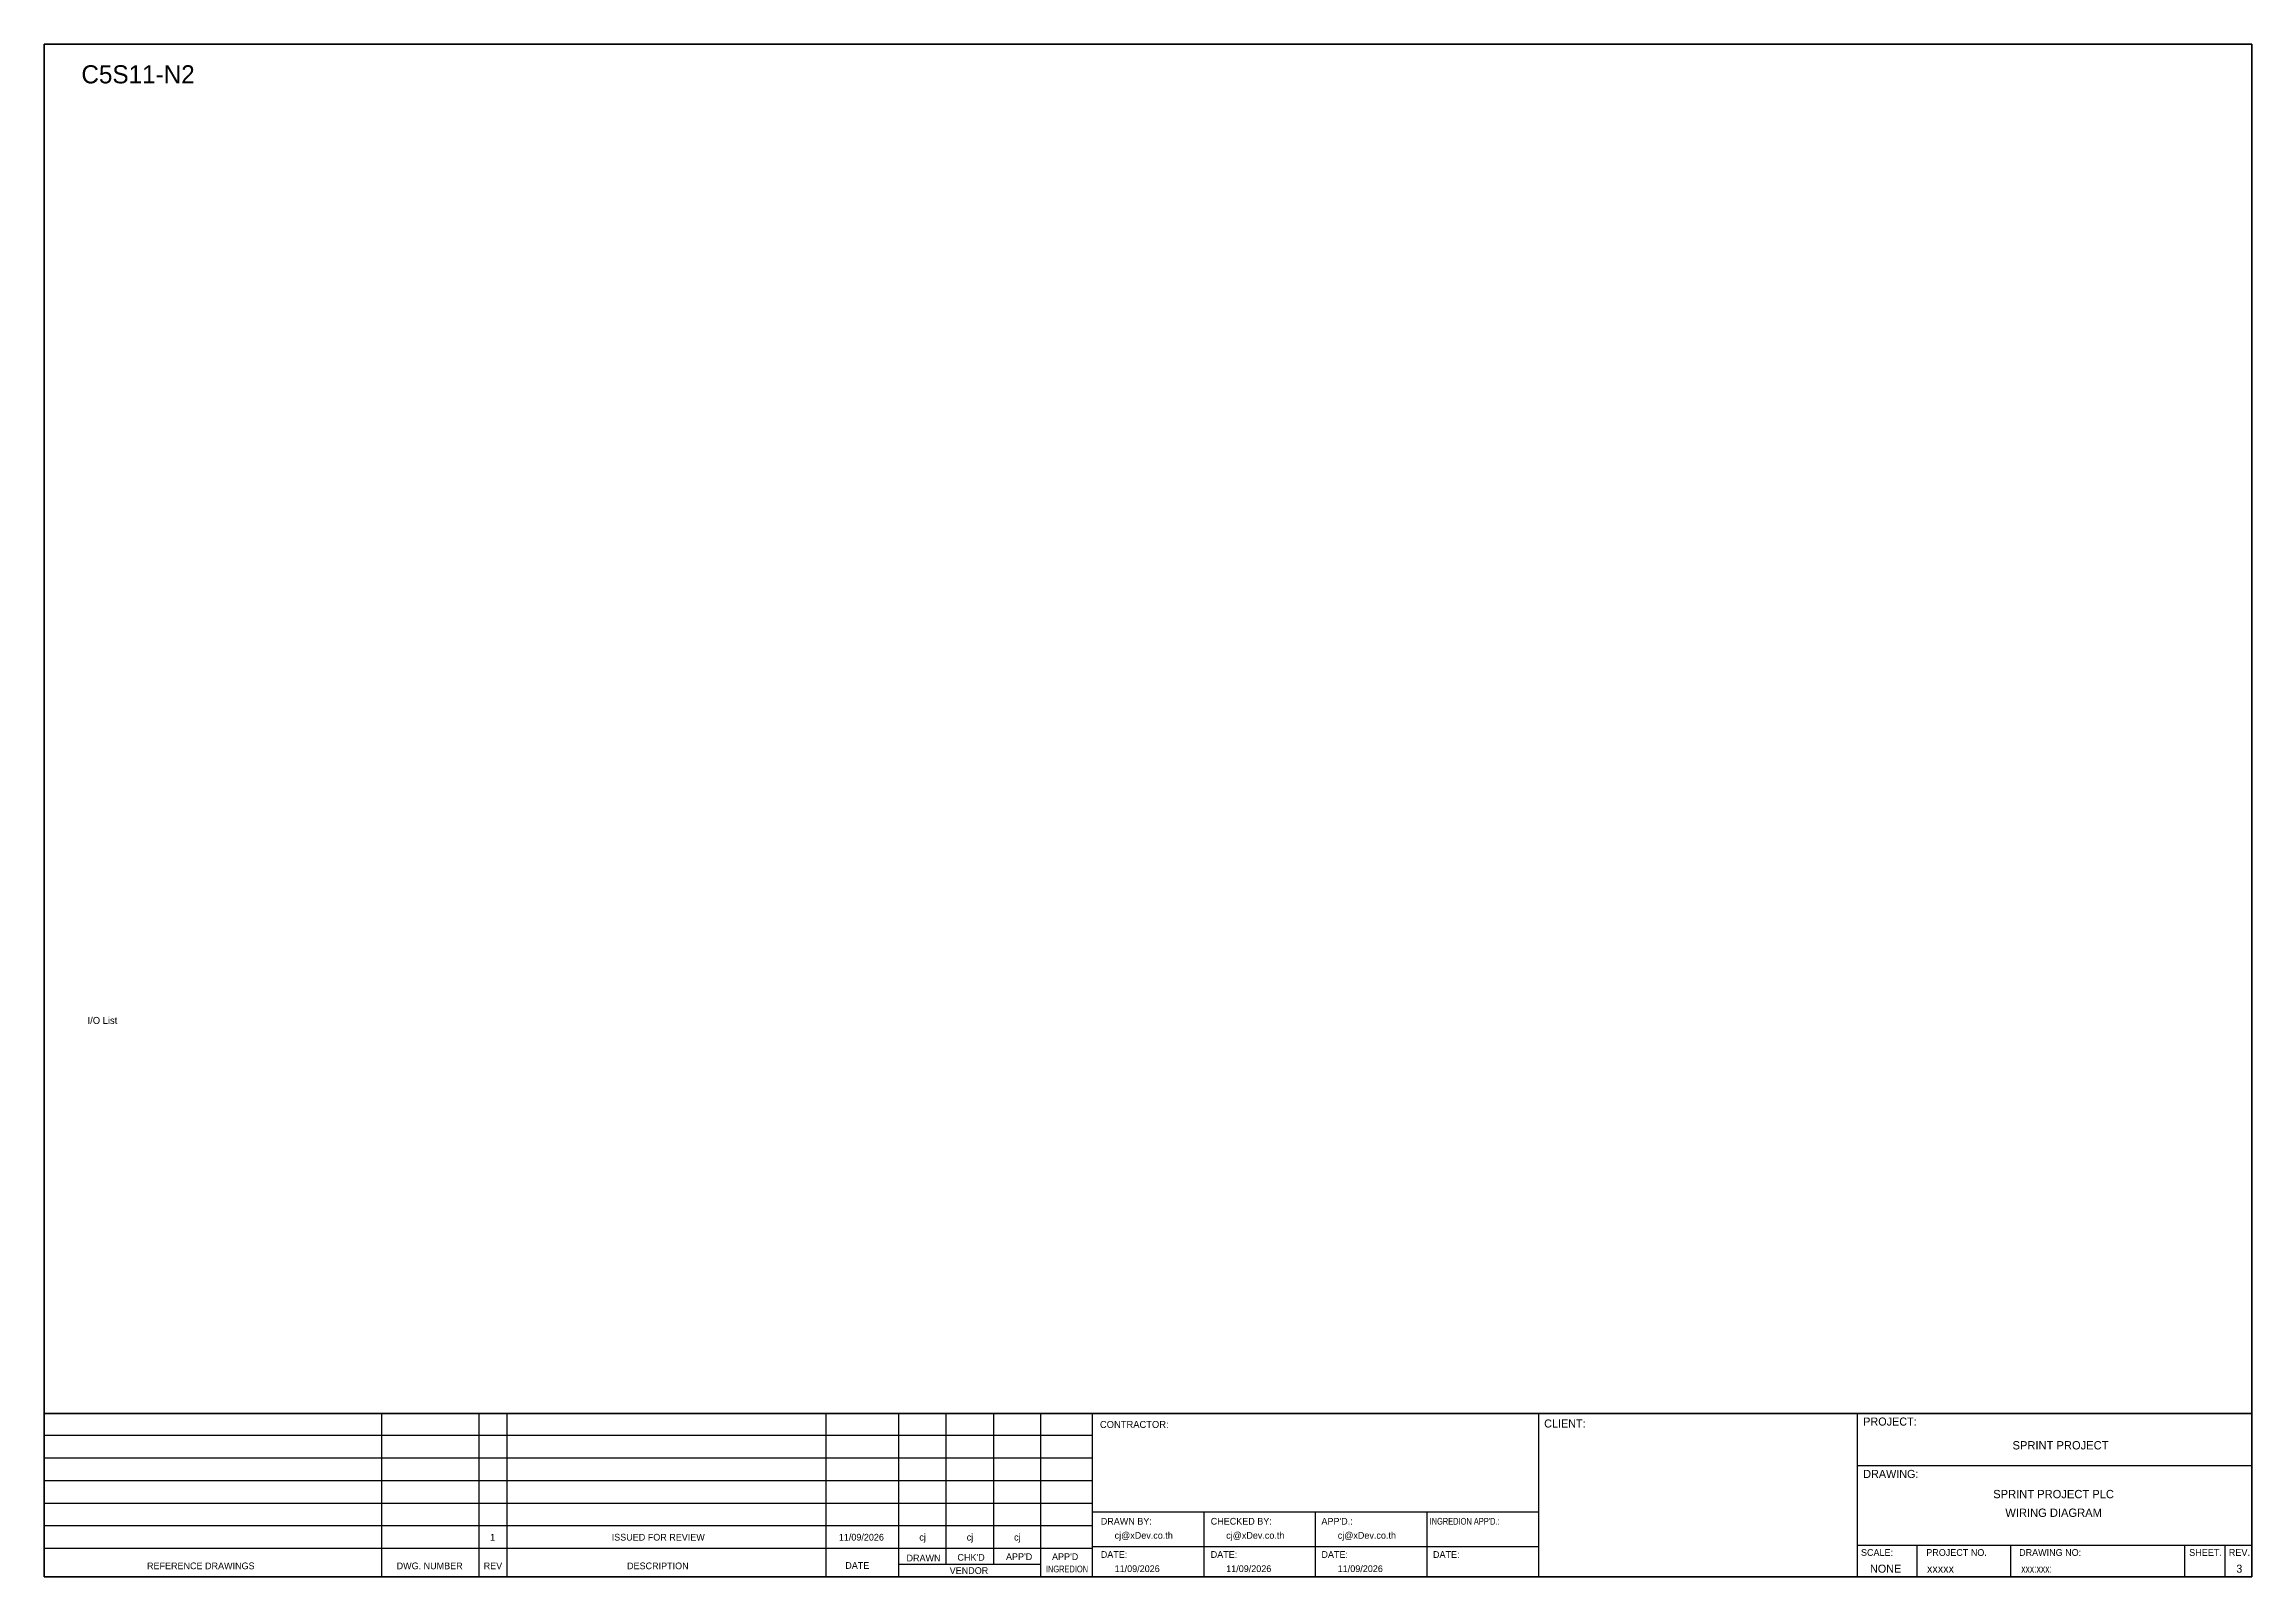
# Model space of a CAD drawing. Header units: metres. Extents: x 0 to 20667, y -39055 to 2704.
# Drawn here: x 8387 to 12280, y -33046 to -30342 of the extents above; entities that cross this region are included whole.
import ezdxf
from ezdxf.enums import TextEntityAlignment as Align

# ---------------------------------------------------------------- set-up
doc = ezdxf.new("R2010")
doc.units = ezdxf.units.M

msp = doc.modelspace()

# ---------------------------------------------------------------- texts
at = {"color": 2}
msp.add_text('C5S11-N2', height=32, dxfattribs=at).set_placement((8452.3, -30411.4))
at = {"color": 4, "ltscale": 100}
for s, p in [('SPRINT PROJECT', (11942.5, -32814.2)), ('SPRINT PROJECT PLC', (11930.3, -32900.3)), ('WIRING DIAGRAM', (11930.3, -32933.2))]:
    msp.add_text(s, height=14.693, dxfattribs=at).set_placement(p, align=Align.MIDDLE_CENTER)
at = {"layer": 'GT_1', "color": 4}
for s, p in [('CLIENT:', (11031.9, -32782.9)), ('PROJECT:', (11594.6, -32779.5)), ('DRAWING:', (11594.6, -32871.9))]:
    msp.add_text(s, height=14.25, dxfattribs=at).set_placement(p)
at = {"layer": 'MEMBER', "color": 4, "ltscale": 0.8}
for s, height, p in [('I/O List', 12.35, (8463.2, -32070.8)), ('CONTRACTOR:', 12.35, (10248.5, -32783.6)), ('DRAWN BY:', 11.88, (10250, -32954.2)), ('cj@xDev.co.th', 11.875, (10274.4, -32979.1)), ('CHECKED BY:', 11.875, (10443.9, -32954.2)), ('cj@xDev.co.th', 11.875, (10471.2, -32979.1)), ("APP'D.:", 11.88, (10639.1, -32954.2)), ('cj@xDev.co.th', 11.875, (10667.9, -32979.1)), ('DRAWN', 11.88, (9907.4, -33019.1)), ("CHK'D", 11.88, (9997.2, -33017.9)), ("APP'D", 11.88, (10082.8, -33016.7)), ("APP'D", 11.88, (10164, -33016.7)), ('DATE:', 11.88, (10250, -33012.8)), ('DATE:', 11.88, (10443.9, -33012.8)), ('DATE:', 11.88, (10639.1, -33012.8)), ('DATE:', 11.88, (10835.9, -33012.8)), ('SCALE:', 11.88, (11590.6, -33009.3)), ('PROJECT NO.', 11.875, (11705.8, -33009.3)), ('DRAWING NO:', 11.875, (11869.5, -33009.3)), ('SHEET.', 12, (12169.3, -33009.3)), ('REV.', 12, (12239.2, -33009.3)), ('REFERENCE DRAWINGS', 11.875, (8568, -33032.9)), ('DWG. NUMBER', 11.875, (9008.2, -33032.9)), ('REV', 11.88, (9161.7, -33032.9)), ('DESCRIPTION', 11.875, (9414.6, -33032.9)), ('DATE', 11.88, (9799.4, -33032.2)), ('VENDOR', 11.88, (9983.5, -33041.2)), ('11/09/2026', 11.88, (10274.4, -33037.9)), ('11/09/2026', 11.88, (10471.2, -33037.9)), ('11/09/2026', 11.88, (10667.9, -33037.9)), ('NONE', 14.23, (11606.6, -33039)), ('xxxxx', 14.23, (11707, -33039))]:
    msp.add_text(s, height=height, dxfattribs=at).set_placement(p)
for s, height, p in [('1', 11.9, (9177.5, -32976.4)), ('ISSUED FOR REVIEW', 11.875, (9469.6, -32976.4)), ('11/09/2026', 11.88, (9827.8, -32976.4)), ('cj', 11.88, (9935.7, -32976.4)), ('cj', 11.88, (10019.3, -32976.4)), ('cj', 11.88, (10102.8, -32976.4))]:
    msp.add_text(s, height=height, dxfattribs=at).set_placement(p, align=Align.MIDDLE_CENTER)
at = {"layer": 'MEMBER', "color": 4, "ltscale": 0.8, "width": 0.8}
for s, height, p in [("INGREDION APP'D.:", 11.875, (10829.9, -32954.2)), ('INGREDION', 11.88, (10153.2, -33038.4)), ('xxx:xxx:', 14.23, (11873.2, -33039))]:
    msp.add_text(s, height=height, dxfattribs=at).set_placement(p)
at = {"layer": 'MEMBER', "color": 4, "ltscale": 0.8}
msp.add_text('3', height=14.2, dxfattribs=at).set_placement((12257.8, -33039), align=Align.CENTER)

# ---------------------------------------------------------------- linework, layer by layer
at = {"color": 4}
for p, q in [((11688.9, -32990.3), (11688.9, -33046.4)), ((11854.2, -32990.3), (11854.2, -33046.4))]:
    msp.add_line(p, q, dxfattribs=at)
at = {"color": 4, "ltscale": 0.5}
for p, q in [((12161.3, -32990.3), (12161.3, -33046.4)), ((12161.3, -32990.3), (12161.3, -33046.4)), ((12232.5, -32990.3), (12232.5, -33046.4)), ((12232.5, -32990.3), (12232.5, -33046.4))]:
    msp.add_line(p, q, dxfattribs=at)
at = {"layer": 'GT_1', "color": 4}
for p, q in [((8982, -33046.4), (8982, -32758.2)), ((9153.9, -33046.4), (9153.9, -32758.2)), ((9203, -33046.4), (9203, -32758.2)), ((9765.7, -33046.4), (9765.7, -32758.2)), ((9894, -33046.4), (9894, -32758.2)), ((9977.6, -33024.6), (9977.6, -32758.2)), ((10061.1, -33024.5), (10061.1, -32758.2)), ((10144.4, -33046.4), (10144.4, -32758.2)), ((10235.4, -33046.4), (10235.4, -32758.2)), ((11022.4, -33046.4), (11022.4, -32758.2)), ((11584.7, -33046.4), (11584.7, -32758.2)), ((11584.7, -33046.4), (11584.7, -32758.2)), ((11584.7, -33046.4), (11584.7, -32758.2)), ((10235.4, -32797), (8386.6, -32797)), ((10235.4, -32836.8), (8386.6, -32836.8)), ((10235.4, -32876.8), (8386.6, -32876.8)), ((10235.4, -32916.7), (8386.6, -32916.7)), ((11022.4, -32932), (10235.4, -32932)), ((10432.2, -33046.4), (10432.2, -32932)), ((10628.9, -33046.4), (10628.9, -32932)), ((10825.7, -33046.4), (10825.7, -32932)), ((10235.4, -32956.6), (8386.6, -32956.6)), ((10235.3, -32996.5), (8386.6, -32996.5)), ((11022.4, -32993.5), (10235.4, -32993.5)), ((11584.7, -32990.3), (12279.9, -32990.3)), ((10144.4, -33024.6), (9894, -33024.6))]:
    msp.add_line(p, q, dxfattribs=at)
at = {"layer": 'HELPPOINT', "color": 4, "lineweight": 35}
for p, q in [((8386.6, -33046.4), (8386.6, -30342.1)), ((8386.6, -30342.1), (12279.9, -30342.1)), ((8386.6, -33046.4), (8386.6, -30342.1)), ((8386.6, -30342.1), (12279.9, -30342.1)), ((12279.9, -30342.1), (12279.9, -33046.4)), ((12279.9, -30342.1), (12279.9, -33046.4)), ((12279.9, -33046.4), (8386.6, -33046.4)), ((12279.9, -33046.4), (8386.6, -33046.4))]:
    msp.add_line(p, q, dxfattribs=at)
at = {"layer": 'HELPPOINT', "color": 4}
for p, q in [((11584.7, -32849.8), (12279.9, -32849.8)), ((11584.7, -32849.8), (12279.9, -32849.8)), ((11584.7, -32990.3), (12279.9, -32990.3))]:
    msp.add_line(p, q, dxfattribs=at)
at = {"layer": 'MEMBER', "color": 4, "lineweight": 35}
msp.add_line((8386.6, -32758.2), (12279.9, -32758.2), dxfattribs=at)
msp.add_line((8386.6, -32758.2), (12279.9, -32758.2), dxfattribs=at)
at = {"layer": 'MEMBER', "color": 4}
for p, q in [((11584.7, -32849.8), (12279.9, -32849.8)), ((11584.7, -32849.8), (12279.9, -32849.8)), ((11584.7, -32990.3), (12279.9, -32990.3)), ((11584.7, -32990.3), (12279.9, -32990.3))]:
    msp.add_line(p, q, dxfattribs=at)

msp.set_redraw_order([(e.dxf.handle, doc.entitydb.next_handle()) for e in msp.query("TEXT MTEXT ATTDEF DIMENSION ARC_DIMENSION")])  # texts and dimensions are drawn at this point

doc.saveas('drawing.dxf')
